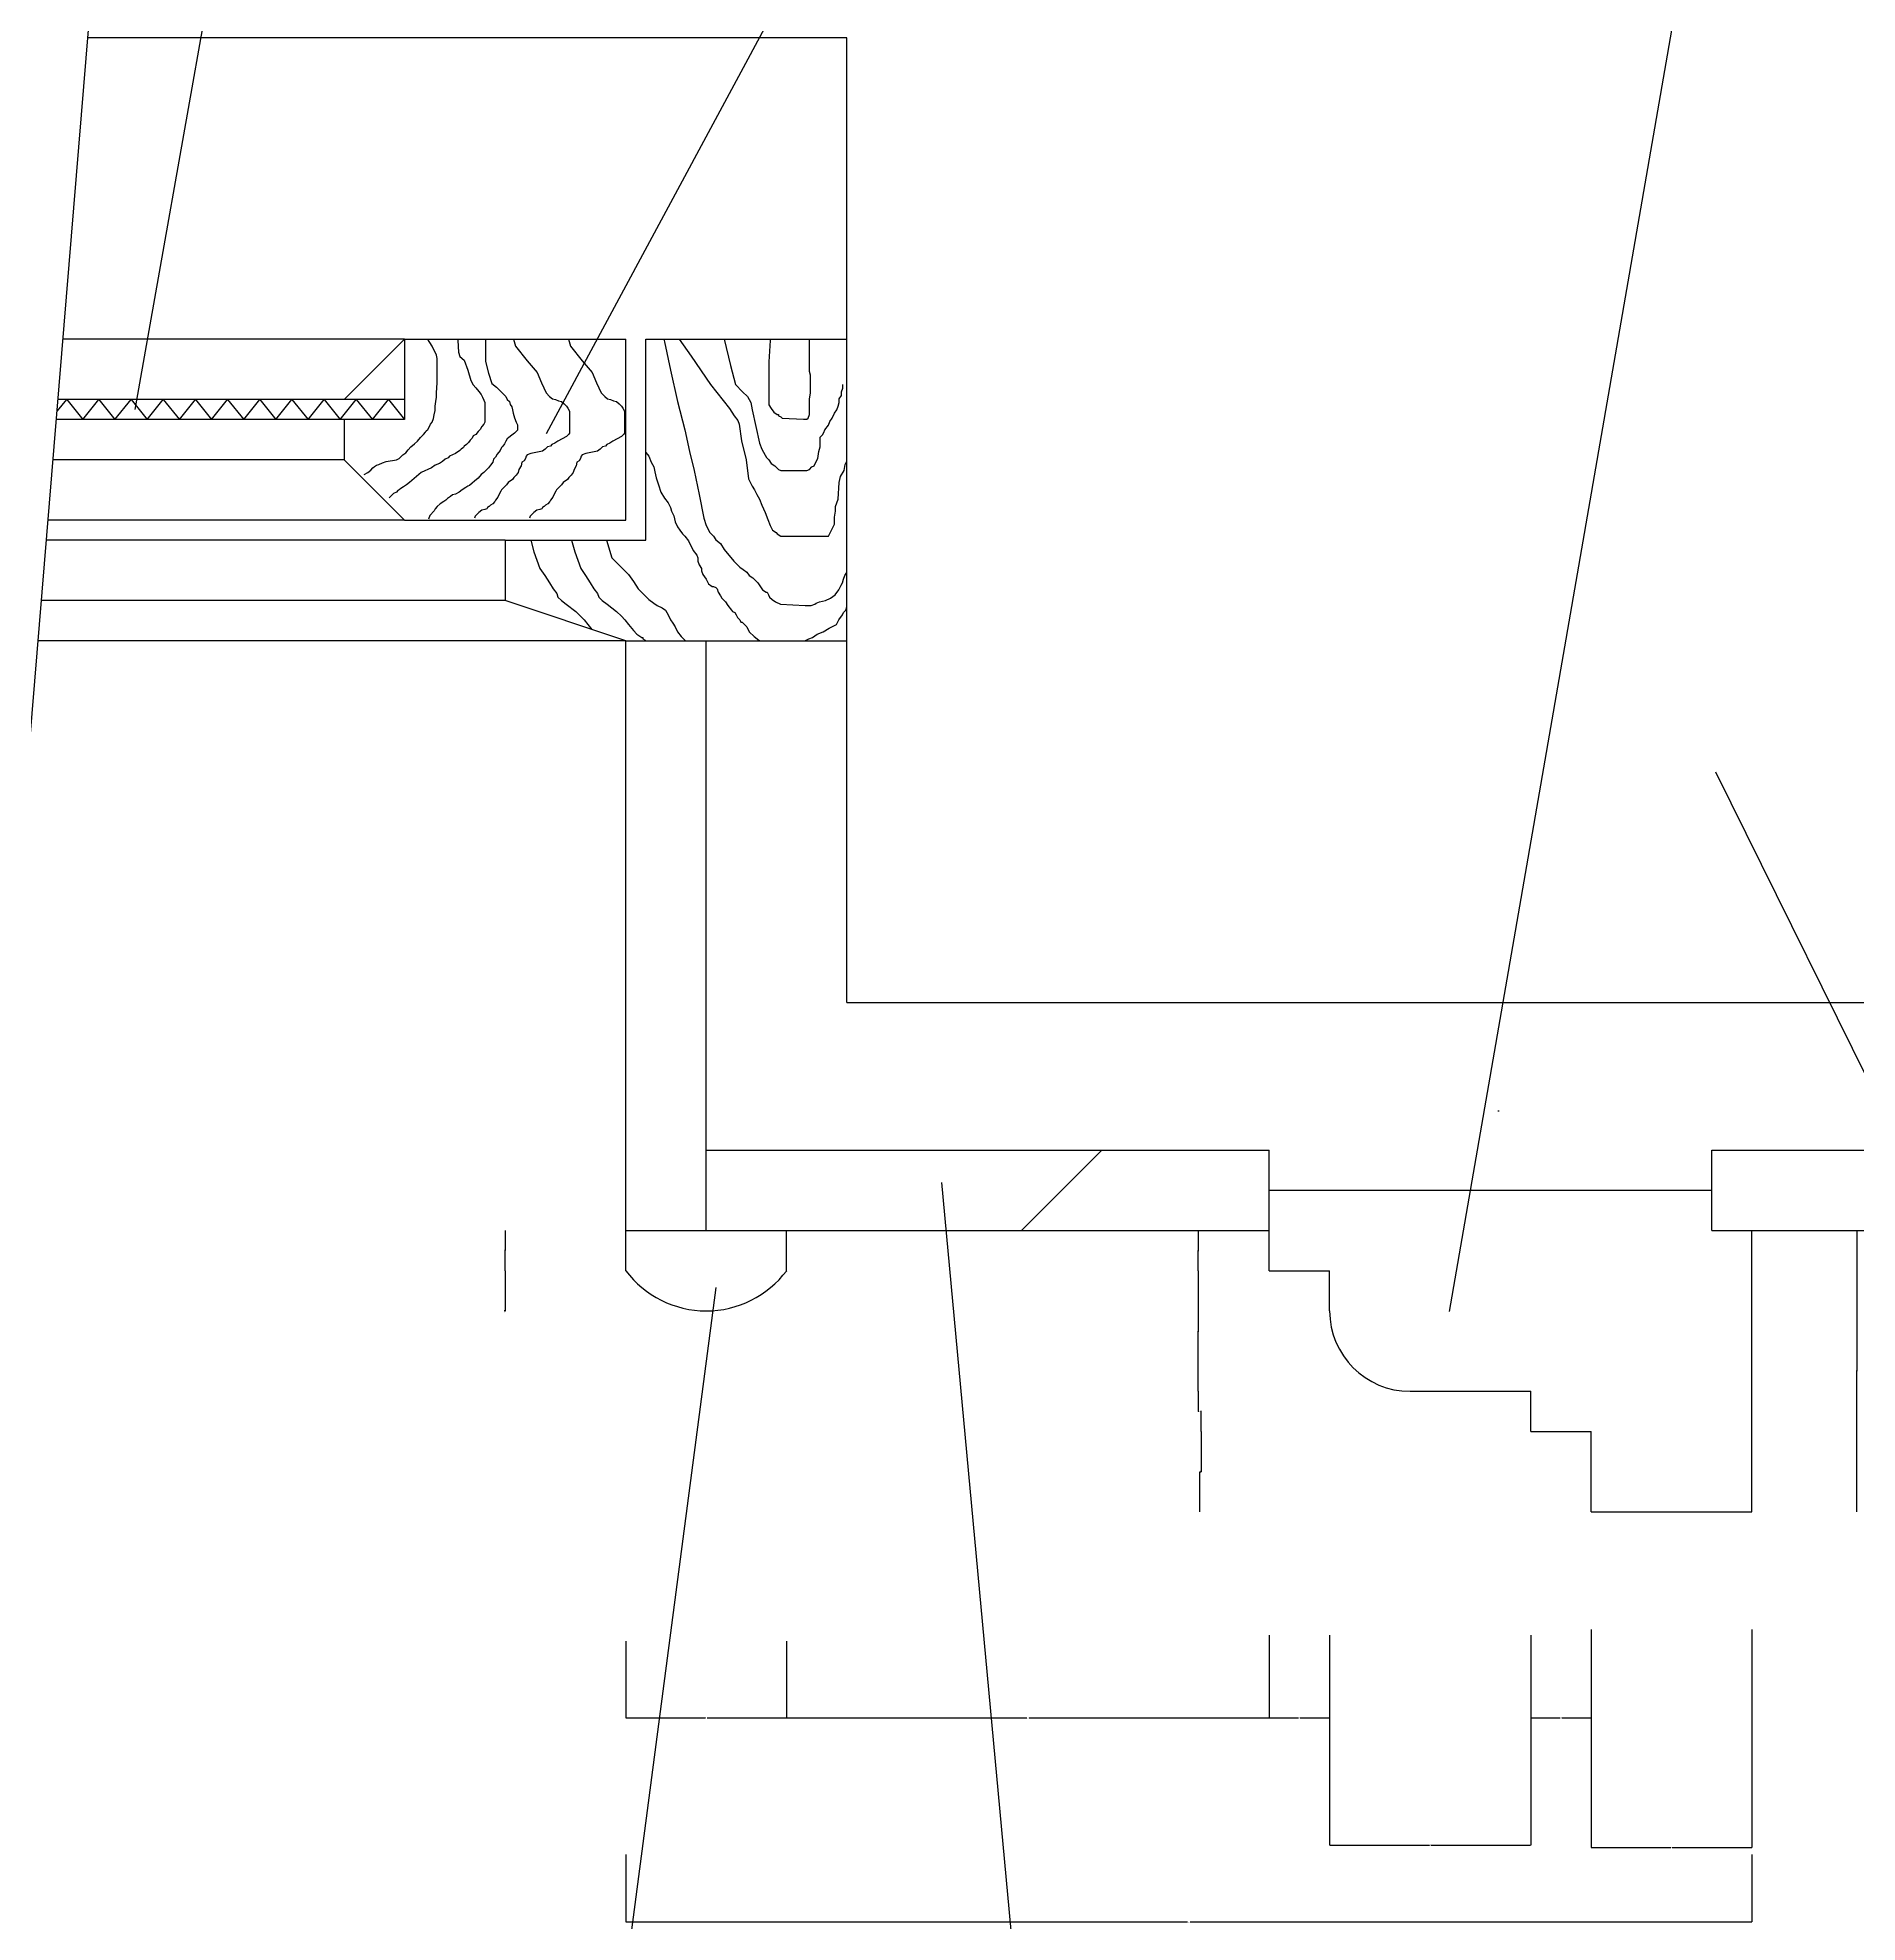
# Model space of a CAD drawing. Header units: metres. Extents: x 1450 to 10156, y 1788 to 13019.
# Drawn here: x 6645 to 8907, y 9702 to 12045 of the extents above; entities that cross this region are included whole.
import ezdxf

# ---------------------------------------------------------------- set-up
doc = ezdxf.new("R2010")
doc.units = ezdxf.units.M
for name, color, linetype in [('2', 2, 'Continuous'), ('3', 3, 'Continuous'), ('4', 4, 'Continuous'), ('7', 7, 'Continuous'), ('BH', 3, 'Continuous'), ('DIM', 3, 'Continuous')]:
    doc.layers.add(name, color=color, linetype=linetype)
doc.dimstyles.get("Standard").update_dxf_attribs({"dimtxt": 2.5, "dimasz": 2.5, "dimexe": 1.25, "dimexo": 0.625, "dimtad": 1, "dimcen": 2.5, "dimazin": 3, "dimtfac": 1, "dimtmove": 0, "dimatfit": 3})

# ---------------------------------------------------------------- blocks, each defined once
blk = doc.blocks.new('BH2')
at = {"layer": 'BH'}
blk.add_lwpolyline([(0, 32), (5, 28), (0, 24), (5, 20), (0, 16), (5, 12), (0, 8), (5, 4), (0, 0)], dxfattribs=at)
blk = doc.blocks.new('*D19')
for p, q in [((8091.43, 10311.93), (8091.43, 10261.93)), ((8089.59, 10211.93), (8089.59, 10261.93)), ((8089.84, 10261.93), (8091.18, 10261.93))]:
    blk.add_line(p, q)
at = {"layer": 'Defpoints'}
for p in [(8091.43, 10311.93), (8089.59, 10261.93), (8089.59, 10211.93)]:
    blk.add_point(p, dxfattribs=at)
at = {"layer": 'DIM', "insert": (8090.51, 10263.055), "char_height": 1, "attachment_point": 5}
blk.add_mtext('20', dxfattribs=at)
blk = doc.blocks.new('*D20')
for p, q in [((8906.26, 10561.93), (8906.26, 10386.93)), ((8906.01, 10386.93), (8905.76, 10386.93)), ((8906.26, 10211.93), (8906.26, 10386.93)), ((8906.26, 10386.93), (8906.26, 10386.93)), ((8906.51, 10386.93), (8906.76, 10386.93))]:
    blk.add_line(p, q)
at = {"layer": 'Defpoints'}
for p in [(8906.26, 10561.93), (8906.26, 10386.93), (8906.26, 10211.93)]:
    blk.add_point(p, dxfattribs=at)
at = {"layer": 'DIM', "insert": (8906.26, 10388.055), "char_height": 1, "attachment_point": 5}
blk.add_mtext('70', dxfattribs=at)
blk = doc.blocks.new('*D55')
for p, q in [((7376.05, 10051.43), (7376.05, 9955.81)), ((7576.05, 10051.43), (7576.05, 9955.81)), ((7376.3, 9955.81), (7475.05, 9955.81)), ((7477.05, 9955.81), (7575.8, 9955.81))]:
    blk.add_line(p, q)
at = {"layer": 'Defpoints'}
for p in [(7376.05, 10051.43), (7576.05, 10051.43), (7376.05, 9955.81)]:
    blk.add_point(p, dxfattribs=at)
at = {"layer": 'DIM', "insert": (7476.05, 9955.81), "char_height": 1, "attachment_point": 5}
blk.add_mtext('40', dxfattribs=at)
blk = doc.blocks.new('*D56')
for p, q in [((7376.05, 9785.99), (7376.05, 9702.28)), ((8776.05, 9785.99), (8776.05, 9702.28)), ((7376.3, 9702.28), (8074.55, 9702.28)), ((8077.55, 9702.28), (8775.8, 9702.28))]:
    blk.add_line(p, q)
at = {"layer": 'Defpoints'}
for p in [(7376.05, 9785.99), (8776.05, 9785.99), (7376.05, 9702.28)]:
    blk.add_point(p, dxfattribs=at)
at = {"layer": 'DIM', "insert": (8076.05, 9702.28), "char_height": 1, "attachment_point": 5}
blk.add_mtext('280', dxfattribs=at)
blk = doc.blocks.new('*D57')
for p, q in [((8251.05, 10058.54), (8251.05, 9797.48)), ((8501.05, 10058.54), (8501.05, 9797.48)), ((8251.3, 9797.48), (8375.05, 9797.48)), ((8377.05, 9797.48), (8500.8, 9797.48))]:
    blk.add_line(p, q)
at = {"layer": 'Defpoints'}
for p in [(8251.05, 10058.54), (8501.05, 10058.54), (8251.05, 9797.48)]:
    blk.add_point(p, dxfattribs=at)
at = {"layer": 'DIM', "insert": (8376.05, 9797.48), "char_height": 1, "attachment_point": 5}
blk.add_mtext('50', dxfattribs=at)
blk = doc.blocks.new('*D58')
for p, q in [((8501.05, 10058.54), (8501.05, 9955.81)), ((8576.05, 10065.65), (8576.05, 9955.81)), ((8501.3, 9955.81), (8537.55, 9955.81)), ((8539.55, 9955.81), (8575.8, 9955.81))]:
    blk.add_line(p, q)
at = {"layer": 'Defpoints'}
for p in [(8501.05, 10058.54), (8576.05, 10065.65), (8501.05, 9955.81)]:
    blk.add_point(p, dxfattribs=at)
at = {"layer": 'DIM', "insert": (8538.55, 9955.81), "char_height": 1, "attachment_point": 5}
blk.add_mtext('15', dxfattribs=at)
blk = doc.blocks.new('*D59')
for p, q in [((8176.05, 10058.54), (8176.05, 9955.81)), ((7576.05, 10051.43), (7576.05, 9955.81)), ((7576.3, 9955.81), (7874.55, 9955.81)), ((7877.55, 9955.81), (8175.8, 9955.81))]:
    blk.add_line(p, q)
at = {"layer": 'Defpoints'}
for p in [(8176.05, 10058.54), (7576.05, 10051.43), (7576.05, 9955.81)]:
    blk.add_point(p, dxfattribs=at)
at = {"layer": 'DIM', "insert": (7876.05, 9955.81), "char_height": 1, "attachment_point": 5}
blk.add_mtext('120', dxfattribs=at)
blk = doc.blocks.new('*D60')
for p, q in [((8176.05, 10058.54), (8176.05, 9955.81)), ((8251.05, 10058.54), (8251.05, 9955.81)), ((8176.3, 9955.81), (8212.55, 9955.81)), ((8214.55, 9955.81), (8250.8, 9955.81))]:
    blk.add_line(p, q)
at = {"layer": 'Defpoints'}
for p in [(8176.05, 10058.54), (8251.05, 10058.54), (8176.05, 9955.81)]:
    blk.add_point(p, dxfattribs=at)
at = {"layer": 'DIM', "insert": (8213.55, 9955.81), "char_height": 1, "attachment_point": 5}
blk.add_mtext('15', dxfattribs=at)
blk = doc.blocks.new('*D61')
for p, q in [((8576.05, 10065.65), (8576.05, 9794.64)), ((8776.05, 10065.65), (8776.05, 9794.64)), ((8576.3, 9794.64), (8675.05, 9794.64)), ((8677.05, 9794.64), (8775.8, 9794.64))]:
    blk.add_line(p, q)
at = {"layer": 'Defpoints'}
for p in [(8576.05, 10065.65), (8776.05, 10065.65), (8576.05, 9794.64)]:
    blk.add_point(p, dxfattribs=at)
at = {"layer": 'DIM', "insert": (8676.05, 9794.64), "char_height": 1, "attachment_point": 5}
blk.add_mtext('40', dxfattribs=at)
blk = doc.blocks.new('*D62')
for p, q in [((7225.91, 10511.93), (7225.91, 10461.98)), ((7225.07, 10461.98), (7224.82, 10461.98)), ((7225.32, 10461.98), (7225.32, 10461.98)), ((7225.91, 10461.98), (7225.32, 10461.98)), ((7226.16, 10461.98), (7226.41, 10461.98))]:
    blk.add_line(p, q)
at = {"layer": 'Defpoints'}
for p in [(7225.91, 10511.93), (7225.32, 10461.98), (7225.91, 10461.98)]:
    blk.add_point(p, dxfattribs=at)
at = {"layer": 'DIM', "insert": (7225.615, 10460.855), "char_height": 1, "attachment_point": 5}
blk.add_mtext('10', dxfattribs=at)
blk = doc.blocks.new('*D63')
for p, q in [((7225.91, 10561.93), (7225.91, 10536.93)), ((7225.66, 10536.93), (7225.41, 10536.93)), ((7225.91, 10511.93), (7225.91, 10536.93)), ((7225.91, 10536.93), (7225.91, 10536.93)), ((7226.16, 10536.93), (7226.41, 10536.93))]:
    blk.add_line(p, q)
at = {"layer": 'Defpoints'}
for p in [(7225.91, 10561.93), (7225.91, 10536.93), (7225.91, 10511.93)]:
    blk.add_point(p, dxfattribs=at)
at = {"layer": 'DIM', "insert": (7225.91, 10538.055), "char_height": 1, "attachment_point": 5}
blk.add_mtext('10', dxfattribs=at)
blk = doc.blocks.new('*D64')
for p, q in [((8087.75, 10361.93), (8087.75, 10336.93)), ((8088.59, 10336.93), (8087.5, 10336.93)), ((8091.68, 10336.93), (8090.59, 10336.93)), ((8091.43, 10311.93), (8091.43, 10336.93))]:
    blk.add_line(p, q)
at = {"layer": 'Defpoints'}
for p in [(8087.75, 10361.93), (8091.43, 10336.93), (8091.43, 10311.93)]:
    blk.add_point(p, dxfattribs=at)
at = {"layer": 'DIM', "insert": (8089.59, 10336.93), "char_height": 1, "attachment_point": 5}
blk.add_mtext('10', dxfattribs=at)
blk = doc.blocks.new('*D65')
for p, q in [((8087.75, 10511.93), (8087.75, 10436.93)), ((8087.5, 10436.93), (8087.25, 10436.93)), ((8087.75, 10361.93), (8087.75, 10436.93)), ((8087.75, 10436.93), (8087.75, 10436.93)), ((8088, 10436.93), (8088.25, 10436.93))]:
    blk.add_line(p, q)
at = {"layer": 'Defpoints'}
for p in [(8087.75, 10511.93), (8087.75, 10436.93), (8087.75, 10361.93)]:
    blk.add_point(p, dxfattribs=at)
at = {"layer": 'DIM', "insert": (8087.75, 10438.055), "char_height": 1, "attachment_point": 5}
blk.add_mtext('30', dxfattribs=at)
blk = doc.blocks.new('*D66')
for p, q in [((8087.81, 10561.93), (8087.81, 10536.93)), ((8087.5, 10536.93), (8087.25, 10536.93)), ((8087.75, 10511.93), (8087.75, 10536.93)), ((8087.75, 10536.93), (8087.81, 10536.93)), ((8088.06, 10536.93), (8088.31, 10536.93))]:
    blk.add_line(p, q)
at = {"layer": 'Defpoints'}
for p in [(8087.81, 10561.93), (8087.75, 10536.93), (8087.75, 10511.93)]:
    blk.add_point(p, dxfattribs=at)
at = {"layer": 'DIM', "insert": (8087.78, 10538.055), "char_height": 1, "attachment_point": 5}
blk.add_mtext('10', dxfattribs=at)

msp = doc.modelspace()

# ---------------------------------------------------------------- hatches: boundary and pattern name
at = {"layer": 'BH'}
h = msp.add_hatch(dxfattribs=at)
h.set_pattern_fill('ANSI31', scale=1500)
h.paths.add_polyline_path([(9683.34, 10845.26), (9782.35, 12045.26), (7651.05, 12045.26), (7651.05, 10845.26)])
h = msp.add_hatch(dxfattribs=at)
h.set_pattern_fill('ANSI33', scale=300)
h.paths.add_polyline_path([(7376.05, 10561.93), (7476.05, 10561.93), (7476.05, 11295.26), (7376.05, 11295.26)])
h.paths.add_polyline_path([(8176.05, 10561.93), (8176.05, 10661.93), (7476.05, 10661.93), (7476.05, 10561.93)])
h.paths.add_polyline_path([(7376.05, 10561.93), (7376.05, 10511.93, 0.5), (7576.05, 10511.93), (7576.05, 10561.93)])
h.paths.add_polyline_path([(8176.05, 10611.93), (8176.05, 10511.93), (8251.05, 10511.93), (8251.05, 10461.93, 0.41), (8351.05, 10361.93), (8501.05, 10361.93), (8501.05, 10311.93), (8576.05, 10311.93), (8576.05, 10211.93), (8776.05, 10211.93), (8776.05, 10561.93), (8726.05, 10561.93), (8726.05, 10611.93)])
h.paths.add_polyline_path([(8726.05, 10661.93), (8726.05, 10561.93), (9659.97, 10561.93), (9668.22, 10661.93)])
h = msp.add_hatch(dxfattribs=at)
h.set_pattern_fill('AR-CONC', scale=15)
h.paths.add_polyline_path([(9683.34, 10845.26), (7651.05, 10845.26), (7651.05, 11295.26), (7476.05, 11295.26), (7476.05, 10661.93), (8176.05, 10661.93), (8176.05, 10611.93), (8726.05, 10611.93), (8726.05, 10661.93), (9668.22, 10661.93)])

# ---------------------------------------------------------------- linework, layer by layer
at = {"layer": '2'}
for q in [(7651.05, 12045.26), (9683.34, 10845.26)]:
    msp.add_line((7651.05, 10845.26), q, dxfattribs=at)
at = {"layer": '3'}
for p, q in [((6721.37, 12221.2), (6463.27, 9092.81)), ((7026.05, 11520.26), (6663.54, 11520.26)), ((7226.05, 11345.26), (6649.1, 11345.26))]:
    msp.add_line(p, q, dxfattribs=at)
at = {"layer": '4'}
for p, q in [((7651.05, 12045.26), (6706.85, 12045.26)), ((7026.05, 11595.26), (7101.05, 11670.26)), ((7101.05, 11670.26), (7101.05, 11570.26)), ((7101.05, 11670.26), (7376.05, 11670.26)), ((7376.05, 11445.26), (7376.05, 11670.26)), ((7401.05, 11670.26), (7651.05, 11670.26)), ((7401.05, 11420.26), (7401.05, 11670.26)), ((7026.05, 11570.26), (7026.05, 11520.26)), ((7026.05, 11520.26), (7101.05, 11445.26)), ((7101.05, 11445.26), (7376.05, 11445.26)), ((7226.05, 11420.26), (7401.05, 11420.26)), ((7226.05, 11420.26), (7226.05, 11345.26)), ((7376.05, 11295.26), (7226.05, 11345.26)), ((7376.05, 11295.26), (7651.05, 11295.26)), ((7376.05, 10561.93), (7376.05, 11295.26)), ((7476.05, 10561.93), (7476.05, 11295.26)), ((7476.05, 10661.93), (8176.05, 10661.93)), ((8176.05, 10511.93), (8176.05, 10661.93)), ((8726.05, 10661.93), (9668.22, 10661.93)), ((8726.05, 10561.93), (8726.05, 10661.93)), ((8176.05, 10611.93), (8726.05, 10611.93)), ((7376.05, 10561.93), (8176.05, 10561.93)), ((7376.05, 10511.93), (7376.05, 10561.93)), ((7576.05, 10511.93), (7576.05, 10561.93)), ((8726.05, 10561.93), (9659.97, 10561.93)), ((8776.05, 10211.93), (8776.05, 10561.93)), ((8176.05, 10511.93), (8251.05, 10511.93)), ((8251.05, 10461.93), (8251.05, 10511.93)), ((8351.05, 10361.93), (8501.05, 10361.93)), ((8501.05, 10311.93), (8501.05, 10361.93)), ((8501.05, 10311.93), (8576.05, 10311.93)), ((8576.05, 10211.93), (8576.05, 10311.93)), ((8576.05, 10211.93), (8776.05, 10211.93))]:
    msp.add_line(p, q, dxfattribs=at)
for centre, radius, start, end in [((7476.05, 10587.04), 125.07, 216.91, 323.09), ((8351.05, 10461.93), 100, 180, 270)]:
    msp.add_arc(centre, radius, start, end, dxfattribs=at)
at = {"layer": '7'}
for p, q in [((7101.05, 11670.26), (6675.91, 11670.26)), ((7101.05, 11595.26), (6669.73, 11595.26)), ((7101.05, 11570.26), (6667.66, 11570.26)), ((7101.05, 11445.26), (6657.35, 11445.26)), ((7226.05, 11420.26), (6655.29, 11420.26)), ((7376.05, 11295.26), (6644.97, 11295.26))]:
    msp.add_line(p, q, dxfattribs=at)
at = {"layer": 'BH'}
for p, q in [((7130.76, 11668.77), (7129.26, 11670.26)), ((7132.57, 11666.05), (7130.76, 11668.77)), ((7135.29, 11661.52), (7132.57, 11666.05)), ((7137.11, 11657.9), (7135.29, 11661.52)), ((7138.92, 11654.27), (7137.11, 11657.9)), ((7140.74, 11650.65), (7138.92, 11654.27)), ((7141.65, 11646.12), (7140.74, 11650.65)), ((7167.06, 11670.26), (7167.06, 11668.77)), ((7167.06, 11668.77), (7167.97, 11654.27)), ((7167.97, 11654.27), (7169.78, 11648.83)), ((7169.78, 11648.83), (7175.23, 11644.3)), ((7201.55, 11670.26), (7201.55, 11642.49)), ((7236.57, 11670.26), (7238.75, 11661.52)), ((7238.75, 11661.52), (7253.28, 11643.4)), ((7304.96, 11670.26), (7307.15, 11661.52)), ((7307.15, 11661.52), (7321.67, 11643.4)), ((7423.44, 11670.26), (7424.1, 11667.23)), ((7424.1, 11667.23), (7431.53, 11631.61)), ((7442.21, 11670.26), (7457.38, 11649.42)), ((7457.38, 11649.42), (7481.16, 11613.8)), ((7498.24, 11670.26), (7506.43, 11637.55)), ((7555.47, 11668.72), (7553.98, 11642)), ((7555.58, 11670.26), (7555.47, 11668.72)), ((7604.25, 11630.13), (7604.25, 11670.26)), ((7141.65, 11616.21), (7141.65, 11646.12)), ((7175.23, 11644.3), (7179.76, 11631.61)), ((7179.76, 11631.61), (7183.39, 11618.93)), ((7201.55, 11642.49), (7205.18, 11627.99)), ((7205.18, 11627.99), (7209.71, 11615.3)), ((7253.28, 11643.4), (7265.98, 11628.89)), ((7265.98, 11628.89), (7271.43, 11616.21)), ((7321.67, 11643.4), (7334.37, 11628.89)), ((7334.37, 11628.89), (7339.82, 11616.21)), ((7431.53, 11631.61), (7440.44, 11593.03)), ((7506.43, 11637.55), (7512.37, 11613.8)), ((7553.98, 11642), (7553.98, 11588.57)), ((7605.73, 11625.68), (7604.25, 11630.13)), ((7605.73, 11603.41), (7605.73, 11625.68)), ((7140.74, 11603.52), (7141.65, 11616.21)), ((7140.74, 11598.08), (7140.74, 11603.52)), ((7183.39, 11618.93), (7186.12, 11613.49)), ((7186.12, 11613.49), (7189.75, 11609.86)), ((7189.75, 11609.86), (7193.38, 11605.33)), ((7193.38, 11605.33), (7196.1, 11601.7)), ((7196.1, 11601.7), (7197.91, 11598.08)), ((7209.71, 11615.3), (7215.16, 11610.77)), ((7215.16, 11610.77), (7219.7, 11606.24)), ((7219.7, 11606.24), (7223.33, 11602.61)), ((7223.33, 11602.61), (7226.96, 11598.99)), ((7271.43, 11616.21), (7276.87, 11603.52)), ((7276.87, 11603.52), (7281.41, 11598.99)), ((7339.82, 11616.21), (7345.26, 11603.52)), ((7345.26, 11603.52), (7349.8, 11598.99)), ((7481.16, 11613.8), (7504.94, 11584.12)), ((7512.37, 11613.8), (7521.29, 11604.9)), ((7521.29, 11604.9), (7527.23, 11598.96)), ((7604.25, 11595.99), (7605.73, 11603.41)), ((7644.37, 11604.9), (7645.86, 11609.35)), ((7644.37, 11600.45), (7644.37, 11604.9)), ((7645.86, 11609.35), (7645.86, 11613.8)), ((7138.02, 11576.33), (7138.92, 11581.77)), ((7138.92, 11587.2), (7139.83, 11592.64)), ((7138.92, 11581.77), (7138.92, 11587.2)), ((7139.83, 11592.64), (7140.74, 11598.08)), ((7197.91, 11598.08), (7199.73, 11594.45)), ((7199.73, 11594.45), (7200.64, 11591.73)), ((7200.64, 11591.73), (7200.64, 11567.26)), ((7226.96, 11598.99), (7228.77, 11595.36)), ((7228.77, 11595.36), (7231.49, 11592.64)), ((7231.49, 11592.64), (7232.4, 11589.02)), ((7232.4, 11589.02), (7234.22, 11586.3)), ((7234.22, 11586.3), (7235.12, 11582.67)), ((7235.12, 11582.67), (7236.03, 11578.14)), ((7236.03, 11578.14), (7237.85, 11572.7)), ((7281.41, 11598.99), (7285.04, 11596.27)), ((7285.04, 11596.27), (7288.67, 11595.36)), ((7288.67, 11595.36), (7292.3, 11593.55)), ((7292.3, 11593.55), (7295.93, 11592.64)), ((7295.93, 11592.64), (7299.56, 11589.92)), ((7299.56, 11589.92), (7302.28, 11587.2)), ((7302.28, 11587.2), (7304.1, 11584.48)), ((7304.1, 11584.48), (7305.91, 11580.86)), ((7305.91, 11580.86), (7305.91, 11553.67)), ((7349.8, 11598.99), (7353.43, 11596.27)), ((7353.43, 11596.27), (7357.06, 11595.36)), ((7357.06, 11595.36), (7360.69, 11593.55)), ((7360.69, 11593.55), (7364.32, 11592.64)), ((7364.32, 11592.64), (7367.95, 11589.92)), ((7367.95, 11589.92), (7370.68, 11587.2)), ((7370.68, 11587.2), (7372.49, 11584.48)), ((7372.49, 11584.48), (7374.31, 11580.86)), ((7374.31, 11580.86), (7374.31, 11553.67)), ((7440.44, 11593.03), (7449.36, 11557.41)), ((7504.94, 11584.12), (7510.88, 11575.22)), ((7527.23, 11598.96), (7531.69, 11591.54)), ((7531.69, 11591.54), (7533.18, 11582.64)), ((7533.18, 11582.64), (7537.63, 11561.86)), ((7553.98, 11588.57), (7556.95, 11584.12)), ((7556.95, 11584.12), (7559.93, 11579.67)), ((7559.93, 11579.67), (7564.38, 11576.7)), ((7604.25, 11576.7), (7604.25, 11595.99)), ((7632.48, 11572.25), (7635.45, 11578.18)), ((7635.45, 11578.18), (7638.43, 11582.64)), ((7638.43, 11582.64), (7639.91, 11587.09)), ((7639.91, 11587.09), (7641.4, 11591.54)), ((7641.4, 11595.99), (7644.37, 11600.45)), ((7641.4, 11591.54), (7641.4, 11595.99)), ((7124.4, 11551.86), (7127.13, 11554.58)), ((7127.13, 11554.58), (7128.03, 11556.39)), ((7128.03, 11556.39), (7129.85, 11558.2)), ((7129.85, 11558.2), (7131.66, 11560.92)), ((7131.66, 11560.92), (7133.48, 11564.54)), ((7133.48, 11564.54), (7135.29, 11567.26)), ((7135.29, 11567.26), (7137.11, 11571.8)), ((7137.11, 11571.8), (7138.02, 11576.33)), ((7192.47, 11555.48), (7189.75, 11551.86)), ((7195.19, 11558.2), (7192.47, 11555.48)), ((7197.01, 11561.83), (7195.19, 11558.2)), ((7199.73, 11564.54), (7197.01, 11561.83)), ((7200.64, 11567.26), (7199.73, 11564.54)), ((7237.85, 11572.7), (7239.66, 11567.26)), ((7241.48, 11557.29), (7237.85, 11553.67)), ((7239.66, 11567.26), (7241.48, 11563.64)), ((7241.48, 11563.64), (7241.48, 11557.29)), ((7449.36, 11557.41), (7455.3, 11530.69)), ((7510.88, 11575.22), (7515.34, 11569.28)), ((7515.34, 11569.28), (7516.83, 11564.83)), ((7516.83, 11564.83), (7519.8, 11544.05)), ((7537.63, 11561.86), (7542.09, 11541.08)), ((7564.38, 11576.7), (7565.87, 11576.7)), ((7565.87, 11576.7), (7565.87, 11575.22)), ((7565.87, 11575.22), (7568.84, 11573.73)), ((7568.84, 11573.73), (7570.33, 11572.25)), ((7570.33, 11572.25), (7596.81, 11570.76)), ((7596.81, 11570.76), (7601.27, 11570.76)), ((7601.27, 11570.76), (7602.76, 11572.25)), ((7602.76, 11572.25), (7604.25, 11576.7)), ((7620.59, 11551.47), (7622.08, 11554.44)), ((7622.08, 11554.44), (7623.56, 11557.41)), ((7623.56, 11557.41), (7628.02, 11563.34)), ((7628.02, 11563.34), (7629.51, 11567.8)), ((7629.51, 11567.8), (7632.48, 11572.25)), ((7102.62, 11529.2), (7105.34, 11532.82)), ((7105.34, 11532.82), (7108.97, 11536.45)), ((7108.97, 11536.45), (7113.51, 11540.07)), ((7113.51, 11540.07), (7117.14, 11543.7)), ((7117.14, 11543.7), (7120.77, 11548.23)), ((7120.77, 11548.23), (7124.4, 11551.86)), ((7169.78, 11531.92), (7164.34, 11528.29)), ((7171.6, 11533.73), (7169.78, 11531.92)), ((7174.32, 11535.54), (7171.6, 11533.73)), ((7175.23, 11537.35), (7174.32, 11535.54)), ((7177.95, 11539.17), (7175.23, 11537.35)), ((7180.67, 11541.89), (7177.95, 11539.17)), ((7182.49, 11544.61), (7180.67, 11541.89)), ((7185.21, 11547.32), (7182.49, 11544.61)), ((7186.12, 11550.04), (7185.21, 11547.32)), ((7189.75, 11551.86), (7186.12, 11550.04)), ((7219.7, 11531.92), (7216.07, 11527.39)), ((7221.51, 11535.54), (7219.7, 11531.92)), ((7223.33, 11537.35), (7221.51, 11535.54)), ((7225.14, 11540.07), (7223.33, 11537.35)), ((7226.96, 11543.7), (7225.14, 11540.07)), ((7228.77, 11546.42), (7226.96, 11543.7)), ((7230.59, 11548.23), (7228.77, 11546.42)), ((7234.22, 11550.95), (7230.59, 11548.23)), ((7237.85, 11553.67), (7234.22, 11550.95)), ((7272.33, 11531.01), (7257.81, 11528.29)), ((7275.96, 11533.73), (7272.33, 11531.01)), ((7278.69, 11536.45), (7275.96, 11533.73)), ((7282.32, 11537.35), (7278.69, 11536.45)), ((7284.13, 11539.17), (7282.32, 11537.35)), ((7287.76, 11540.98), (7284.13, 11539.17)), ((7291.39, 11543.7), (7287.76, 11540.98)), ((7302.28, 11549.14), (7291.39, 11543.7)), ((7305.01, 11551.86), (7302.28, 11549.14)), ((7305.91, 11553.67), (7305.01, 11551.86)), ((7340.73, 11531.01), (7326.21, 11528.29)), ((7344.36, 11533.73), (7340.73, 11531.01)), ((7347.08, 11536.45), (7344.36, 11533.73)), ((7350.71, 11537.35), (7347.08, 11536.45)), ((7352.53, 11539.17), (7350.71, 11537.35)), ((7356.16, 11540.98), (7352.53, 11539.17)), ((7359.79, 11543.7), (7356.16, 11540.98)), ((7370.68, 11549.14), (7359.79, 11543.7)), ((7373.4, 11551.86), (7370.68, 11549.14)), ((7374.31, 11553.67), (7373.4, 11551.86)), ((7519.8, 11544.05), (7525.74, 11520.3)), ((7542.09, 11541.08), (7545.06, 11533.66)), ((7545.06, 11533.66), (7549.52, 11526.24)), ((7616.13, 11530.69), (7617.62, 11536.63)), ((7617.62, 11548.5), (7620.59, 11551.47)), ((7617.62, 11536.63), (7617.62, 11548.5)), ((7055.43, 11504.73), (7059.06, 11507.45)), ((7059.06, 11507.45), (7061.78, 11510.16)), ((7061.78, 11510.16), (7063.6, 11511.98)), ((7063.6, 11511.98), (7066.32, 11513.79)), ((7066.32, 11513.79), (7069.04, 11514.7)), ((7069.04, 11514.7), (7073.58, 11516.51)), ((7073.58, 11516.51), (7078.12, 11518.32)), ((7078.12, 11518.32), (7090.82, 11520.13)), ((7090.82, 11520.13), (7094.45, 11521.95)), ((7094.45, 11521.95), (7097.18, 11524.67)), ((7097.18, 11524.67), (7098.99, 11526.48)), ((7098.99, 11526.48), (7102.62, 11529.2)), ((7134.39, 11510.16), (7121.68, 11504.73)), ((7138.92, 11513.79), (7134.39, 11510.16)), ((7144.37, 11515.6), (7138.92, 11513.79)), ((7148, 11518.32), (7144.37, 11515.6)), ((7151.63, 11521.04), (7148, 11518.32)), ((7155.26, 11522.85), (7151.63, 11521.04)), ((7157.08, 11524.67), (7155.26, 11522.85)), ((7164.34, 11528.29), (7157.08, 11524.67)), ((7202.45, 11507.45), (7199.73, 11504.73)), ((7205.18, 11510.16), (7202.45, 11507.45)), ((7207.9, 11513.79), (7205.18, 11510.16)), ((7210.62, 11517.42), (7207.9, 11513.79)), ((7211.53, 11521.04), (7210.62, 11517.42)), ((7214.25, 11523.76), (7211.53, 11521.04)), ((7216.07, 11527.39), (7214.25, 11523.76)), ((7243.29, 11508.35), (7242.39, 11504.73)), ((7246.02, 11512.88), (7243.29, 11508.35)), ((7246.92, 11517.42), (7246.02, 11512.88)), ((7249.65, 11519.23), (7246.92, 11517.42)), ((7251.46, 11521.95), (7249.65, 11519.23)), ((7252.37, 11524.67), (7251.46, 11521.95)), ((7253.28, 11526.48), (7252.37, 11524.67)), ((7257.81, 11528.29), (7253.28, 11526.48)), ((7311.68, 11508.35), (7310.78, 11504.73)), ((7314.41, 11512.88), (7311.68, 11508.35)), ((7315.32, 11517.42), (7314.41, 11512.88)), ((7318.04, 11519.23), (7315.32, 11517.42)), ((7319.85, 11521.95), (7318.04, 11519.23)), ((7320.76, 11524.67), (7319.85, 11521.95)), ((7321.67, 11526.48), (7320.76, 11524.67)), ((7326.21, 11528.29), (7321.67, 11526.48)), ((7401.05, 11529.4), (7404.78, 11524.76)), ((7404.78, 11524.76), (7407.75, 11517.34)), ((7407.75, 11517.34), (7410.72, 11511.4)), ((7410.72, 11511.4), (7412.21, 11505.46)), ((7455.3, 11530.69), (7461.25, 11506.95)), ((7525.74, 11520.3), (7528.72, 11496.56)), ((7549.52, 11526.24), (7551.01, 11523.27)), ((7551.01, 11523.27), (7553.98, 11520.3)), ((7553.98, 11520.3), (7556.95, 11515.85)), ((7556.95, 11515.85), (7561.41, 11512.88)), ((7561.41, 11512.88), (7565.87, 11508.43)), ((7565.87, 11508.43), (7568.84, 11506.95)), ((7601.27, 11506.95), (7604.25, 11508.43)), ((7604.25, 11508.43), (7607.22, 11511.4)), ((7607.22, 11511.4), (7610.19, 11512.88)), ((7610.19, 11512.88), (7611.68, 11515.85)), ((7611.68, 11515.85), (7614.65, 11521.79)), ((7614.65, 11521.79), (7616.13, 11530.69)), ((7647.34, 11506.95), (7648.83, 11514.37)), ((7648.83, 11514.37), (7651.05, 11518.81)), ((7050.89, 11502.01), (7055.43, 11504.73)), ((7096.27, 11484.79), (7094.45, 11482.97)), ((7099.9, 11486.6), (7096.27, 11484.79)), ((7103.53, 11489.32), (7099.9, 11486.6)), ((7107.16, 11492.04), (7103.53, 11489.32)), ((7121.68, 11504.73), (7107.16, 11492.04)), ((7177.04, 11485.69), (7172.5, 11482.97)), ((7179.76, 11487.51), (7177.04, 11485.69)), ((7181.58, 11488.41), (7179.76, 11487.51)), ((7185.21, 11491.13), (7181.58, 11488.41)), ((7187.93, 11493.85), (7185.21, 11491.13)), ((7192.47, 11497.48), (7187.93, 11493.85)), ((7196.1, 11502.01), (7192.47, 11497.48)), ((7199.73, 11504.73), (7196.1, 11502.01)), ((7227.86, 11489.32), (7221.51, 11482.97)), ((7229.68, 11492.04), (7227.86, 11489.32)), ((7235.12, 11495.66), (7229.68, 11492.04)), ((7236.94, 11498.38), (7235.12, 11495.66)), ((7239.66, 11501.1), (7236.94, 11498.38)), ((7242.39, 11504.73), (7239.66, 11501.1)), ((7296.26, 11489.32), (7289.9, 11482.97)), ((7298.07, 11492.04), (7296.26, 11489.32)), ((7303.52, 11495.66), (7298.07, 11492.04)), ((7305.33, 11498.38), (7303.52, 11495.66)), ((7308.05, 11501.1), (7305.33, 11498.38)), ((7310.78, 11504.73), (7308.05, 11501.1)), ((7412.21, 11505.46), (7413.69, 11498.04)), ((7413.69, 11498.04), (7416.67, 11489.14)), ((7416.67, 11489.14), (7419.64, 11480.23)), ((7461.25, 11506.95), (7467.19, 11477.26)), ((7528.72, 11496.56), (7533.18, 11487.65)), ((7533.18, 11487.65), (7536.15, 11483.2)), ((7568.84, 11506.95), (7601.27, 11506.95)), ((7639.91, 11471.33), (7641.4, 11492.11)), ((7641.4, 11492.11), (7642.88, 11499.53)), ((7642.88, 11499.53), (7647.34, 11506.95)), ((7084.47, 11475.72), (7081.75, 11473)), ((7087.19, 11478.44), (7084.47, 11475.72)), ((7090.82, 11480.26), (7087.19, 11478.44)), ((7092.64, 11482.07), (7090.82, 11480.26)), ((7094.45, 11482.97), (7092.64, 11482.07)), ((7141.65, 11462.13), (7138.92, 11459.41)), ((7145.28, 11465.75), (7141.65, 11462.13)), ((7149.81, 11468.47), (7145.28, 11465.75)), ((7152.54, 11470.29), (7149.81, 11468.47)), ((7154.35, 11472.1), (7152.54, 11470.29)), ((7157.98, 11474.82), (7154.35, 11472.1)), ((7160.71, 11476.63), (7157.98, 11474.82)), ((7164.34, 11477.54), (7160.71, 11476.63)), ((7168.87, 11480.26), (7164.34, 11477.54)), ((7172.5, 11482.97), (7168.87, 11480.26)), ((7204.27, 11461.22), (7203.36, 11459.41)), ((7206.08, 11462.13), (7204.27, 11461.22)), ((7207.9, 11463.94), (7206.08, 11462.13)), ((7210.62, 11465.75), (7207.9, 11463.94)), ((7213.34, 11468.47), (7210.62, 11465.75)), ((7214.25, 11470.29), (7213.34, 11468.47)), ((7216.97, 11473.91), (7214.25, 11470.29)), ((7218.79, 11477.54), (7216.97, 11473.91)), ((7220.6, 11481.16), (7218.79, 11477.54)), ((7221.51, 11482.97), (7220.6, 11481.16)), ((7272.66, 11461.22), (7271.75, 11459.41)), ((7274.48, 11462.13), (7272.66, 11461.22)), ((7276.29, 11463.94), (7274.48, 11462.13)), ((7279.01, 11465.75), (7276.29, 11463.94)), ((7281.74, 11468.47), (7279.01, 11465.75)), ((7282.64, 11470.29), (7281.74, 11468.47)), ((7285.37, 11473.91), (7282.64, 11470.29)), ((7287.18, 11477.54), (7285.37, 11473.91)), ((7289, 11481.16), (7287.18, 11477.54)), ((7289.9, 11482.97), (7289, 11481.16)), ((7419.64, 11480.23), (7424.1, 11472.81)), ((7424.1, 11472.81), (7428.55, 11466.88)), ((7428.55, 11466.88), (7431.53, 11460.94)), ((7431.53, 11460.94), (7433.01, 11456.49)), ((7467.19, 11477.26), (7473.14, 11447.58)), ((7536.15, 11483.2), (7539.12, 11477.26)), ((7539.12, 11477.26), (7542.09, 11471.33)), ((7542.09, 11471.33), (7545.06, 11463.91)), ((7545.06, 11463.91), (7549.52, 11455)), ((7636.94, 11462.42), (7639.91, 11471.33)), ((7636.94, 11456.49), (7636.94, 11462.42)), ((7132.57, 11451.25), (7130.76, 11446.72)), ((7138.02, 11456.69), (7132.57, 11451.25)), ((7138.92, 11459.41), (7138.02, 11456.69)), ((7188.84, 11450.35), (7187.93, 11447.63)), ((7193.38, 11454.88), (7188.84, 11450.35)), ((7197.01, 11457.6), (7193.38, 11454.88)), ((7200.64, 11458.5), (7197.01, 11457.6)), ((7203.36, 11459.41), (7200.64, 11458.5)), ((7257.23, 11450.35), (7256.32, 11447.63)), ((7261.77, 11454.88), (7257.23, 11450.35)), ((7265.4, 11457.6), (7261.77, 11454.88)), ((7269.03, 11458.5), (7265.4, 11457.6)), ((7271.75, 11459.41), (7269.03, 11458.5)), ((7433.01, 11456.49), (7435.98, 11450.55)), ((7435.98, 11450.55), (7437.47, 11443.13)), ((7437.47, 11443.13), (7440.44, 11437.19)), ((7440.44, 11437.19), (7443.42, 11432.74)), ((7473.14, 11447.58), (7476.11, 11438.68)), ((7476.11, 11438.68), (7480.57, 11429.77)), ((7549.52, 11455), (7552.5, 11446.1)), ((7552.5, 11446.1), (7555.47, 11438.68)), ((7555.47, 11438.68), (7558.44, 11432.74)), ((7631, 11431.26), (7635.45, 11440.16)), ((7635.45, 11449.07), (7636.94, 11456.49)), ((7635.45, 11440.16), (7635.45, 11449.07)), ((7257.82, 11420.26), (7261.89, 11406.03)), ((7308.56, 11420.26), (7312.64, 11406.03)), ((7351.93, 11420.26), (7358.71, 11398.61)), ((7443.42, 11432.74), (7446.39, 11428.29)), ((7446.39, 11428.29), (7449.36, 11425.32)), ((7449.36, 11425.32), (7453.82, 11419.38)), ((7453.82, 11419.38), (7459.76, 11407.51)), ((7480.57, 11429.77), (7485.03, 11425.32)), ((7485.03, 11425.32), (7488, 11420.87)), ((7488, 11420.87), (7493.94, 11416.42)), ((7493.94, 11416.42), (7498.4, 11408.99)), ((7558.44, 11432.74), (7562.9, 11429.77)), ((7562.9, 11429.77), (7564.38, 11428.29)), ((7564.38, 11428.29), (7568.84, 11425.32)), ((7568.84, 11425.32), (7628.02, 11425.32)), ((7628.02, 11425.32), (7631, 11431.26)), ((7261.89, 11406.03), (7269.33, 11385.25)), ((7312.64, 11406.03), (7320.07, 11385.25)), ((7358.71, 11398.61), (7379.51, 11377.83)), ((7459.76, 11407.51), (7464.22, 11401.57)), ((7464.22, 11401.57), (7465.71, 11398.61)), ((7465.71, 11398.61), (7465.71, 11394.15)), ((7465.71, 11394.15), (7467.19, 11389.7)), ((7498.4, 11408.99), (7510.29, 11394.15)), ((7510.29, 11394.15), (7514.75, 11389.7)), ((7269.33, 11385.25), (7275.27, 11376.34)), ((7275.27, 11376.34), (7281.21, 11367.44)), ((7281.21, 11367.44), (7285.67, 11360.02)), ((7320.07, 11385.25), (7326.01, 11376.34)), ((7326.01, 11376.34), (7331.96, 11367.44)), ((7331.96, 11367.44), (7336.42, 11360.02)), ((7379.51, 11377.83), (7385.46, 11368.92)), ((7385.46, 11368.92), (7391.4, 11360.02)), ((7467.19, 11389.7), (7470.16, 11385.25)), ((7470.16, 11385.25), (7470.16, 11382.28)), ((7470.16, 11382.28), (7471.65, 11377.83)), ((7471.65, 11377.83), (7476.11, 11371.89)), ((7476.11, 11371.89), (7479.08, 11365.96)), ((7514.75, 11389.7), (7517.72, 11386.73)), ((7517.72, 11386.73), (7522.18, 11383.76)), ((7522.18, 11383.76), (7526.64, 11380.8)), ((7526.64, 11380.8), (7529.61, 11376.34)), ((7529.61, 11376.34), (7534.07, 11373.38)), ((7534.07, 11373.38), (7540.01, 11367.44)), ((7540.01, 11367.44), (7545.96, 11358.53)), ((7643.78, 11364.47), (7645.26, 11367.44)), ((7645.26, 11367.44), (7646.75, 11371.89)), ((7646.75, 11371.89), (7648.23, 11376.34)), ((7648.23, 11376.34), (7651.05, 11380.1)), ((7285.67, 11360.02), (7290.13, 11354.08)), ((7290.13, 11354.08), (7291.62, 11349.63)), ((7291.62, 11349.63), (7296.08, 11345.18)), ((7296.08, 11345.18), (7302.02, 11340.73)), ((7336.42, 11360.02), (7340.87, 11354.08)), ((7340.87, 11354.08), (7342.36, 11349.63)), ((7342.36, 11349.63), (7346.82, 11345.18)), ((7346.82, 11345.18), (7352.76, 11340.73)), ((7391.4, 11360.02), (7398.83, 11352.6)), ((7398.83, 11352.6), (7404.78, 11346.66)), ((7404.78, 11346.66), (7410.72, 11342.21)), ((7479.08, 11365.96), (7483.54, 11362.99)), ((7483.54, 11362.99), (7485.03, 11362.99)), ((7485.03, 11362.99), (7488, 11361.5)), ((7488, 11361.5), (7489.48, 11360.02)), ((7489.48, 11360.02), (7490.97, 11355.57)), ((7490.97, 11355.57), (7493.94, 11351.11)), ((7493.94, 11351.11), (7495.43, 11348.15)), ((7495.43, 11348.15), (7499.89, 11343.69)), ((7499.89, 11343.69), (7502.86, 11339.24)), ((7545.96, 11358.53), (7550.42, 11355.57)), ((7550.42, 11355.57), (7551.9, 11355.57)), ((7551.9, 11355.57), (7553.39, 11352.6)), ((7553.39, 11352.6), (7554.87, 11349.63)), ((7554.87, 11349.63), (7557.85, 11346.66)), ((7557.85, 11346.66), (7562.3, 11343.69)), ((7562.3, 11343.69), (7568.25, 11340.73)), ((7612.57, 11342.21), (7617.03, 11343.69)), ((7617.03, 11343.69), (7624.46, 11345.18)), ((7624.46, 11345.18), (7630.4, 11348.15)), ((7630.4, 11348.15), (7636.35, 11352.6)), ((7636.35, 11352.6), (7640.8, 11358.53)), ((7640.8, 11358.53), (7643.78, 11364.47)), ((7302.02, 11340.73), (7313.91, 11331.82)), ((7313.91, 11331.82), (7319.85, 11325.88)), ((7319.85, 11325.88), (7324.31, 11321.43)), ((7324.31, 11321.43), (7328.77, 11315.5)), ((7352.76, 11340.73), (7364.65, 11331.82)), ((7364.65, 11331.82), (7370.6, 11325.88)), ((7370.6, 11325.88), (7375.05, 11321.43)), ((7375.05, 11321.43), (7379.51, 11315.5)), ((7410.72, 11342.21), (7415.18, 11339.24)), ((7415.18, 11339.24), (7421.12, 11336.27)), ((7421.12, 11336.27), (7425.58, 11333.3)), ((7425.58, 11333.3), (7427.07, 11330.34)), ((7427.07, 11330.34), (7428.55, 11327.37)), ((7428.55, 11327.37), (7431.53, 11321.43)), ((7431.53, 11321.43), (7434.5, 11316.98)), ((7502.86, 11339.24), (7507.32, 11333.3)), ((7507.32, 11333.3), (7508.8, 11331.82)), ((7508.8, 11331.82), (7511.78, 11330.34)), ((7511.78, 11330.34), (7513.26, 11327.37)), ((7513.26, 11327.37), (7514.75, 11324.4)), ((7514.75, 11324.4), (7517.72, 11321.43)), ((7517.72, 11321.43), (7519.21, 11318.46)), ((7568.25, 11340.73), (7599.19, 11339.24)), ((7599.19, 11339.24), (7606.62, 11339.24)), ((7606.62, 11339.24), (7611.08, 11340.73)), ((7611.08, 11340.73), (7612.57, 11342.21)), ((7637.83, 11315.5), (7640.8, 11321.43)), ((7640.8, 11321.43), (7645.26, 11327.37)), ((7645.26, 11327.37), (7646.75, 11330.34)), ((7646.75, 11330.34), (7649.72, 11333.3)), ((7649.72, 11333.3), (7651.05, 11337.3)), ((7328.77, 11315.5), (7333.65, 11309.4)), ((7379.51, 11315.5), (7385.46, 11308.07)), ((7385.46, 11308.07), (7389.92, 11303.62)), ((7389.92, 11303.62), (7395.86, 11299.17)), ((7395.86, 11299.17), (7397.35, 11299.17)), ((7397.35, 11299.17), (7397.35, 11297.69)), ((7397.35, 11297.69), (7400.32, 11296.2)), ((7434.5, 11316.98), (7437.47, 11312.53)), ((7437.47, 11312.53), (7440.44, 11306.59)), ((7440.44, 11306.59), (7444.9, 11300.65)), ((7444.9, 11300.65), (7449.36, 11296.2)), ((7519.21, 11318.46), (7520.69, 11318.46)), ((7520.69, 11318.46), (7523.67, 11315.5)), ((7523.67, 11315.5), (7526.64, 11312.53)), ((7526.64, 11312.53), (7529.61, 11306.59)), ((7529.61, 11306.59), (7535.55, 11300.65)), ((7535.55, 11300.65), (7541.5, 11296.2)), ((7598.8, 11295.26), (7603.65, 11297.69)), ((7603.65, 11297.69), (7608.11, 11299.17)), ((7608.11, 11299.17), (7614.05, 11303.62)), ((7614.05, 11303.62), (7621.48, 11306.59)), ((7621.48, 11306.59), (7628.92, 11311.04)), ((7628.92, 11311.04), (7637.83, 11315.5)), ((7400.32, 11296.2), (7401.26, 11295.26)), ((7449.36, 11296.2), (7450.3, 11295.26)), ((7541.5, 11296.2), (7543.38, 11295.26))]:
    msp.add_line(p, q, dxfattribs=at)
msp.add_lwpolyline([(6669.73, 11581.11), (6681.05, 11595.26), (6701.05, 11570.26), (6721.05, 11595.26), (6741.05, 11570.26), (6761.05, 11595.26), (6781.05, 11570.26)], dxfattribs=at)

# ---------------------------------------------------------------- block references
at = {"layer": '3', "xscale": 5, "yscale": 5, "zscale": 5, "rotation": 90}
for p in [(6941.05, 11570.26), (7101.05, 11570.26)]:
    msp.add_blockref('BH2', p, dxfattribs=at)

# ---------------------------------------------------------------- dimensions: what is measured, and where the dimension line sits
at = {"layer": 'DIM'}
for base, p1, p2, text, picture, middle in [((7225.91, 10536.93), (7225.91, 10561.93), (7225.91, 10511.93), '10', '*D63', (7225.91, 10538.055)), ((8087.75, 10536.93), (8087.75, 10511.93), (8087.81, 10561.93), '10', '*D66', (8087.78, 10538.055)), ((8906.26, 10386.93), (8906.26, 10211.93), (8906.26, 10561.93), '70', '*D20', (8906.26, 10388.055)), ((7225.91, 10461.98), (7225.91, 10511.93), (7225.32, 10461.98), '10', '*D62', (7225.615, 10460.855)), ((8087.75, 10436.93), (8087.75, 10361.93), (8087.75, 10511.93), '30', '*D65', (8087.75, 10438.055)), ((8091.43, 10336.93), (8091.43, 10311.93), (8087.75, 10361.93), '10', '*D64', (8089.59, 10336.93)), ((8089.59, 10261.93), (8089.59, 10211.93), (8091.43, 10311.93), '20', '*D19', (8090.51, 10263.055)), ((7576.05, 9955.81), (7576.05, 10051.43), (8176.05, 10058.54), '120', '*D59', (7876.05, 9955.81)), ((8176.05, 9955.81), (8176.05, 10058.54), (8251.05, 10058.54), '15', '*D60', (8213.55, 9955.81)), ((8251.05, 9797.48), (8251.05, 10058.54), (8501.05, 10058.54), '50', '*D57', (8376.05, 9797.48)), ((8501.05, 9955.81), (8501.05, 10058.54), (8576.05, 10065.65), '15', '*D58', (8538.55, 9955.81)), ((8576.05, 9794.64), (8576.05, 10065.65), (8776.05, 10065.65), '40', '*D61', (8676.05, 9794.64)), ((7376.05, 9955.81), (7376.05, 10051.43), (7576.05, 10051.43), '40', '*D55', (7476.05, 9955.81)), ((7376.05, 9702.28), (7376.05, 9785.99), (8776.05, 9785.99), '280', '*D56', (8076.05, 9702.28))]:
    dim = msp.add_linear_dim(base=base, p1=p1, p2=p2, text=text, dimstyle='Standard', dxfattribs=at)
    dim.commit()
    dim.dimension.update_dxf_attribs({"geometry": picture, "text_midpoint": middle})

# ---------------------------------------------------------------- leaders
for points in [[(6766, 11583), (6996.58, 12885.15)], [(7277.28, 11552.96), (7989.06, 12875.13)], [(8400.09, 10461.16), (8801.1, 12774.97)], [(8730.92, 11132.26), (9482.8, 9609.75)], [(7768.51, 10621.42), (7928.91, 8888.57)], [(7487.81, 10491.21), (7287.31, 8958.68)]]:
    msp.add_leader(points, dimstyle='Standard', dxfattribs=at)

doc.saveas('drawing.dxf')
